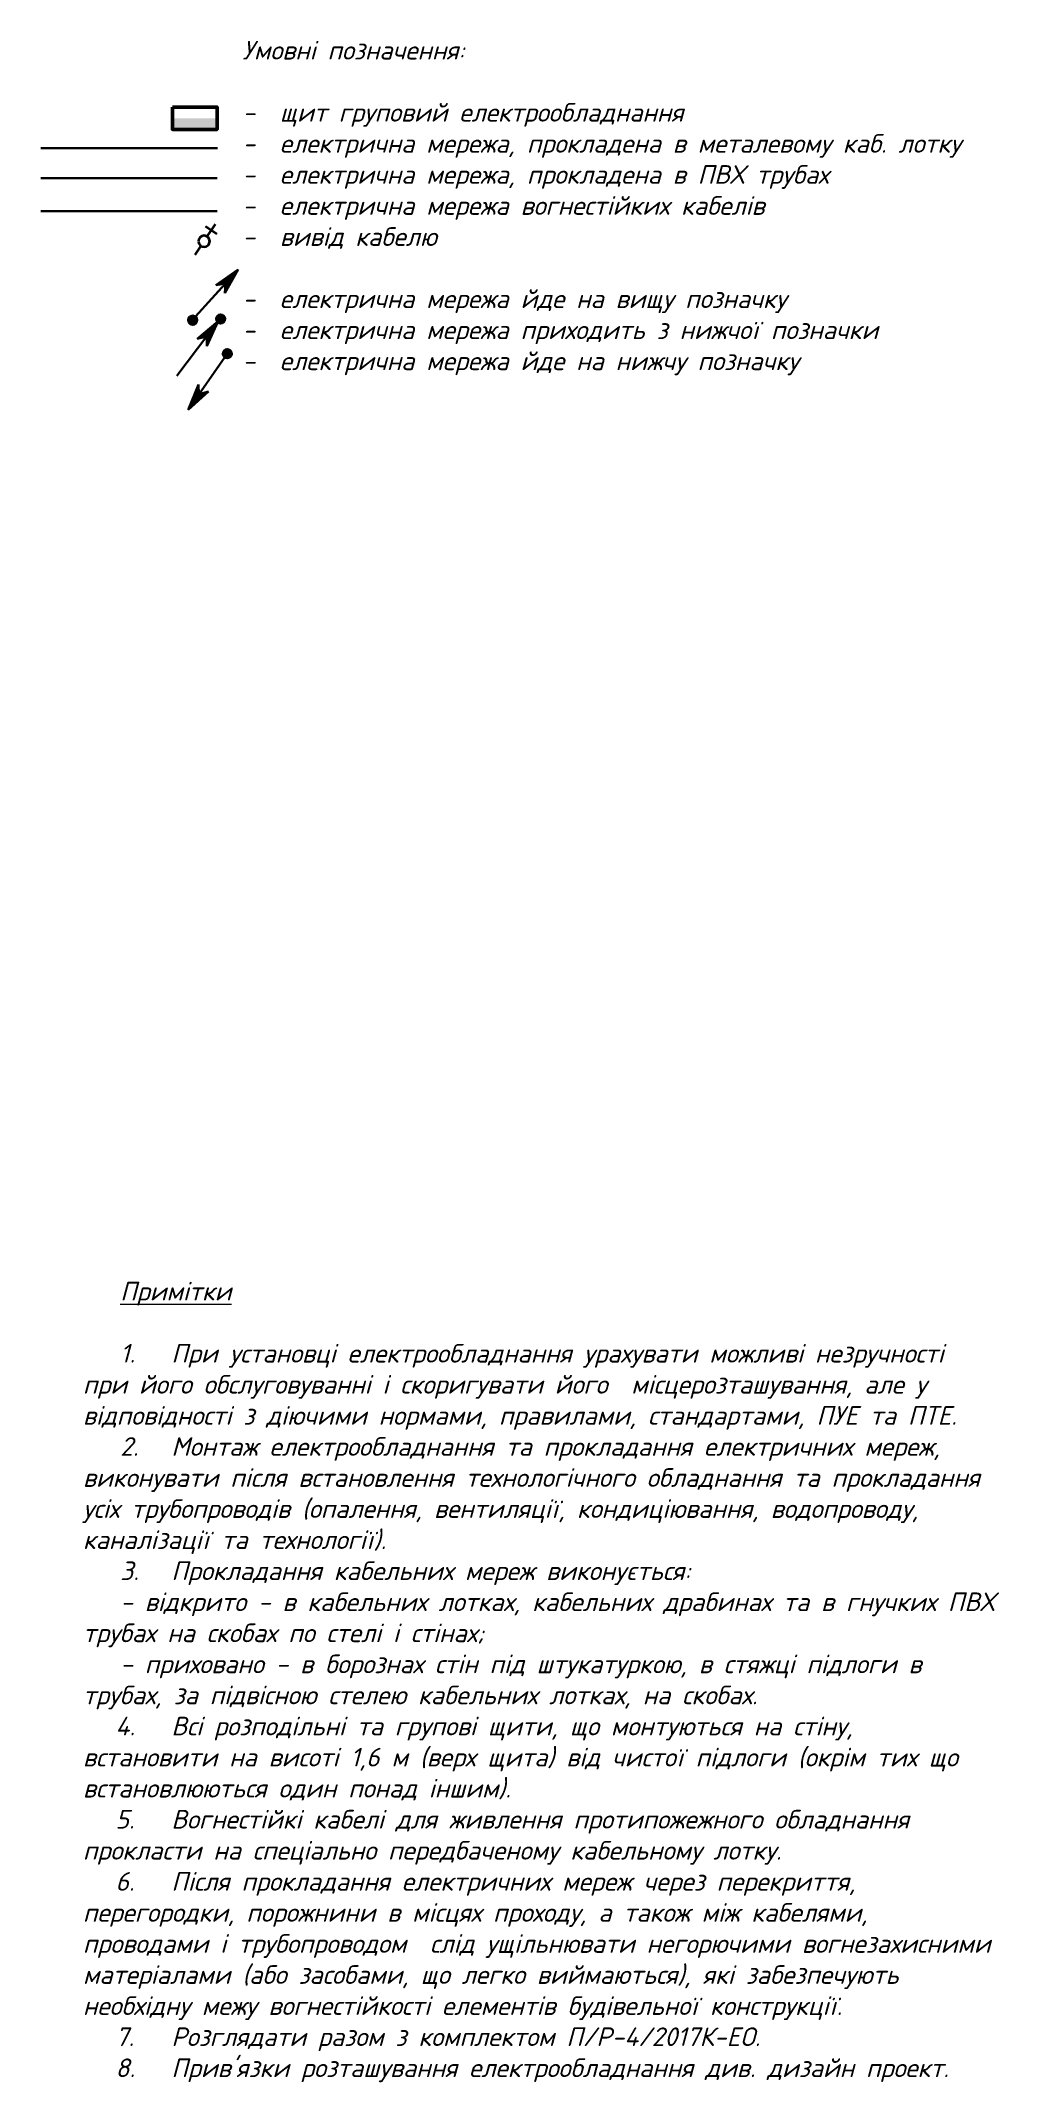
# Model space of a CAD drawing. Header units: millimetres. Extents: x -164867 to 807677, y -316775 to 513985.
# Drawn here: x 794823 to 807677, y 231348 to 258733 of the extents above; entities that cross this region are included whole.
import ezdxf

# ---------------------------------------------------------------- set-up
doc = ezdxf.new("R2010")
doc.units = ezdxf.units.MM
for name, color, linetype, lineweight in [('E_Аварійні мережі', 1, 'Continuous', 30), ('E_В лотку', 5, 'Kabl_in_Lotok', 30), ('E_Обладнання', 84, 'Continuous', 35), ('E_Розп. мережі', 5, 'Continuous', 30), ('E_Щити', 1, 'Continuous', 50)]:
    doc.layers.add(name, color=color, linetype=linetype, lineweight=lineweight)
doc.styles.add('GOST 2.304', font='isocpeui.ttf')
doc.linetypes.add('Kabl_in_Lotok', pattern='A,10,[130,ltypeshp.shx,S=1,R=0,X=0,Y=0],1,[130,ltypeshp.shx,S=1,R=90,X=0,Y=-1],1,[130,ltypeshp.shx,S=1,R=0,X=0,Y=0],10', length=22)

msp = doc.modelspace()

# ---------------------------------------------------------------- texts
at = {"color": 7, "lineweight": 15, "char_height": 250, "attachment_point": 1, "style": 'GOST 2.304'}
for s, insert, width in [('\\pt500;{\\C256;Умовні позначення:\\P\\P-^Iщит груповий електрообладнання\\P-^Iелектрична мережа, прокладена в металевому каб. лотку\\P-^Iелектрична мережа, прокладена в ПВХ трубах\\P-^Iелектрична мережа вогнестійких кабелів \\P-^Iвивід кабелю\\P\\P-^Iелектрична мережа йде на вищу позначку\\P-^Iелектрична мережа приходить з нижчої позначки\\P-^Iелектрична мережа йде на нижчу позначку}', (797527.67, 258732.26), 18030.5683), ("\\pi500;{\\LПримітки\\P\\pi436.3125;}\\P\\pt1186.3125;1.^IПри установці електрообладнання урахувати можливі незручності при його обслуговуванні і скоригувати його  місцерозташування, але у відповідності з діючими нормами, правилами, стандартами, ПУЕ та ПТЕ.\\P2.^IМонтаж електрообладнання та прокладання електричних мереж, виконувати після встановлення технологічного обладнання та прокладання усіх трубопроводів (опалення, вентиляції, кондиціювання, водопроводу, каналізації та технології){\\fISOCPEUR|b0|i1|c238|p34;.\\P}3.^IПрокладання кабельних мереж виконується:\\P\\pi500,tz;- відкрито - в кабельних лотках, кабельних драбинах та в гнучких ПВХ трубах на скобах по стелі і стінах;\\P- приховано - в борознах стін під штукатуркою, в стяжці підлоги в трубах, за підвісною стелею кабельних лотках, на скобах.\\P\\pi436.3125,t1186.3125;4.^IВсі розподільні та групові щити, що монтуються на стіну, встановити на висоті 1,6 м (верх щита) від чистої підлоги (окрім тих що встановлюються один понад іншим).\\P5.^IВогнестійкі кабелі для живлення протипожежного обладнання прокласти на спеціально передбаченому кабельному лотку.\\P6.^IПісля прокладання електричних мереж через перекриття, перегородки, порожнини в місцях проходу, а також між кабелями, проводами і трубопроводом  слід ущільнювати негорючими вогнезахисними матеріалами (або засобами, що легко виймаються), які забезпечують необхідну межу вогнестійкості елементів будівельної конструкції.\\P7.^IРозглядати разом з комплектом{\\C256; П/Р-4/2017К-ЕО.}\\P8.^IПрив'язки розташування електрообладнання див. дизайн проект.", (795386.78, 242084.3), 12232.6624)]:
    msp.add_mtext(s, dxfattribs=dict(at, insert=insert, width=width))

# ---------------------------------------------------------------- blocks, each defined once
blk = doc.blocks.new('электровывод')
at = {"color": 0, "linetype": 'ByBlock', "lineweight": -2}
for p, q in [((-123, 124), (-205, 207)), ((-202, 127), (-125, 204)), ((-59, 60), (0, 0))]:
    blk.add_line(p, q, dxfattribs=at)
blk.add_circle((-91, 92), 44.9, dxfattribs=at)
blk = doc.blocks.new('*U6')
at = {"lineweight": 40}
h = blk.add_hatch(color=0, dxfattribs=at)
h.dxf.hatch_style = 1
h.paths.add_polyline_path([(300, 150), (-300, 150), (-300, 0), (300, 0)])
at = {"color": 0}
blk.add_lwpolyline([(-300, 300), (300, 300), (300, 0), (-300, 0)], close=True, dxfattribs=at)
blk = doc.blocks.new('*U69')
at = {"lineweight": -2}
h = blk.add_hatch(color=256, dxfattribs=at)
edge = h.paths.add_edge_path()
edge.add_arc((0.07, 0), 1.28, 0, 360)
h = blk.add_hatch(color=256, dxfattribs=at)
h.paths.add_polyline_path([(-0.47, -0.71), (-5.33, -6.22), (-2.9, -5.18)])
h.paths.add_polyline_path([(-0.47, -0.71), (-2.9, -5.18), (-2.45, -7.79)])
for p, q in [((-9.24, -16.84), (-0.47, -0.71)), ((-0.47, -0.71), (-5.33, -6.22)), ((-0.47, -0.71), (-5.33, -6.22)), ((-5.33, -6.22), (-2.9, -5.18)), ((-5.33, -6.22), (-2.9, -5.18)), ((-2.9, -5.18), (-2.45, -7.79)), ((-2.9, -5.18), (-2.45, -7.79)), ((-0.47, -0.71), (-2.45, -7.79)), ((-0.47, -0.71), (-2.45, -7.79))]:
    blk.add_line(p, q, dxfattribs=at)
blk.add_circle((0.11, 0), 1.24, dxfattribs=at)
blk = doc.blocks.new('*U68')
at = {"lineweight": -2}
h = blk.add_hatch(color=256, dxfattribs=at)
h.paths.add_polyline_path([(8.77, 16.13), (3.9, 10.61), (6.34, 11.65)])
h.paths.add_polyline_path([(8.77, 16.13), (6.34, 11.65), (6.79, 9.05)])
h = blk.add_hatch(color=256, dxfattribs=at)
edge = h.paths.add_edge_path()
edge.add_arc((0.07, 0), 1.28, 0, 360)
for p, q in [((0, 0), (8.77, 16.13)), ((8.77, 16.13), (3.9, 10.61)), ((3.9, 10.61), (6.34, 11.65)), ((6.34, 11.65), (6.79, 9.05)), ((8.77, 16.13), (6.79, 9.05))]:
    blk.add_line(p, q, dxfattribs=at)
blk.add_circle((0.11, 0), 1.24, dxfattribs=at)
blk = doc.blocks.new('*U18')
at = {"lineweight": -2}
h = blk.add_hatch(color=256, dxfattribs=at)
edge = h.paths.add_edge_path()
edge.add_arc((0.07, 0), 1.28, 0, 360)
h = blk.add_hatch(color=256, dxfattribs=at)
h.paths.add_polyline_path([(8.88, -16.13), (4.02, -10.62), (6.45, -11.65)])
h.paths.add_polyline_path([(8.88, -16.13), (6.45, -11.65), (6.9, -9.05)])
for p, q in [((0.11, 0), (8.88, -16.13)), ((8.88, -16.13), (4.02, -10.62)), ((4.02, -10.62), (6.45, -11.65)), ((6.45, -11.65), (6.9, -9.05)), ((8.88, -16.13), (6.9, -9.05))]:
    blk.add_line(p, q, dxfattribs=at)
blk.add_circle((0.11, 0), 1.24, dxfattribs=at)

# ---------------------------------------------------------------- linework, layer by layer
at = {"layer": 'E_Аварійні мережі'}
msp.add_lwpolyline([(797188.26, 256445.96), (794822.69, 256445.96)], dxfattribs=at)
at = {"layer": 'E_В лотку', "ltscale": 100}
msp.add_lwpolyline([(794824.62, 257291.66), (797190.2, 257291.66)], dxfattribs=at)
at = {"layer": 'E_Розп. мережі'}
msp.add_lwpolyline([(797188.26, 256891.4), (794822.69, 256891.4)], dxfattribs=at)

# ---------------------------------------------------------------- block references
at = {"layer": 'E_В лотку', "ltscale": 100}
for name, p, xscale, yscale, zscale, rotation in [('*U68', (796854.45, 254985.63), 50.00000000000004, 50.00000000000004, 50.00000000000004, 346.4569506739439), ('*U69', (797229.38, 255002.15), 50.00000000000004, 50.00000000000004, 50.00000000000004, 351.4569506739427), ('*U18', (797321.24, 254540.9), 50.00000000000003, 50.00000000000003, 50.00000000000003, 296.456950673945)]:
    msp.add_blockref(name, p, dxfattribs=dict(at, xscale=xscale, yscale=yscale, zscale=zscale, rotation=rotation))
at = {"layer": 'E_Обладнання', "xscale": -1.687500000021706, "yscale": 1.687500000021705, "zscale": 1.687500000021704, "rotation": 10.78376077381928}
msp.add_blockref('электровывод', (796890.48, 255863.58), dxfattribs=at)
at = {"layer": 'E_Щити'}
msp.add_blockref('*U6', (796887.38, 257544.1), dxfattribs=at)

msp.set_redraw_order([(e.dxf.handle, doc.entitydb.next_handle()) for e in msp.query("TEXT MTEXT ATTDEF DIMENSION ARC_DIMENSION")])  # texts and dimensions are drawn at this point

doc.saveas('drawing.dxf')
